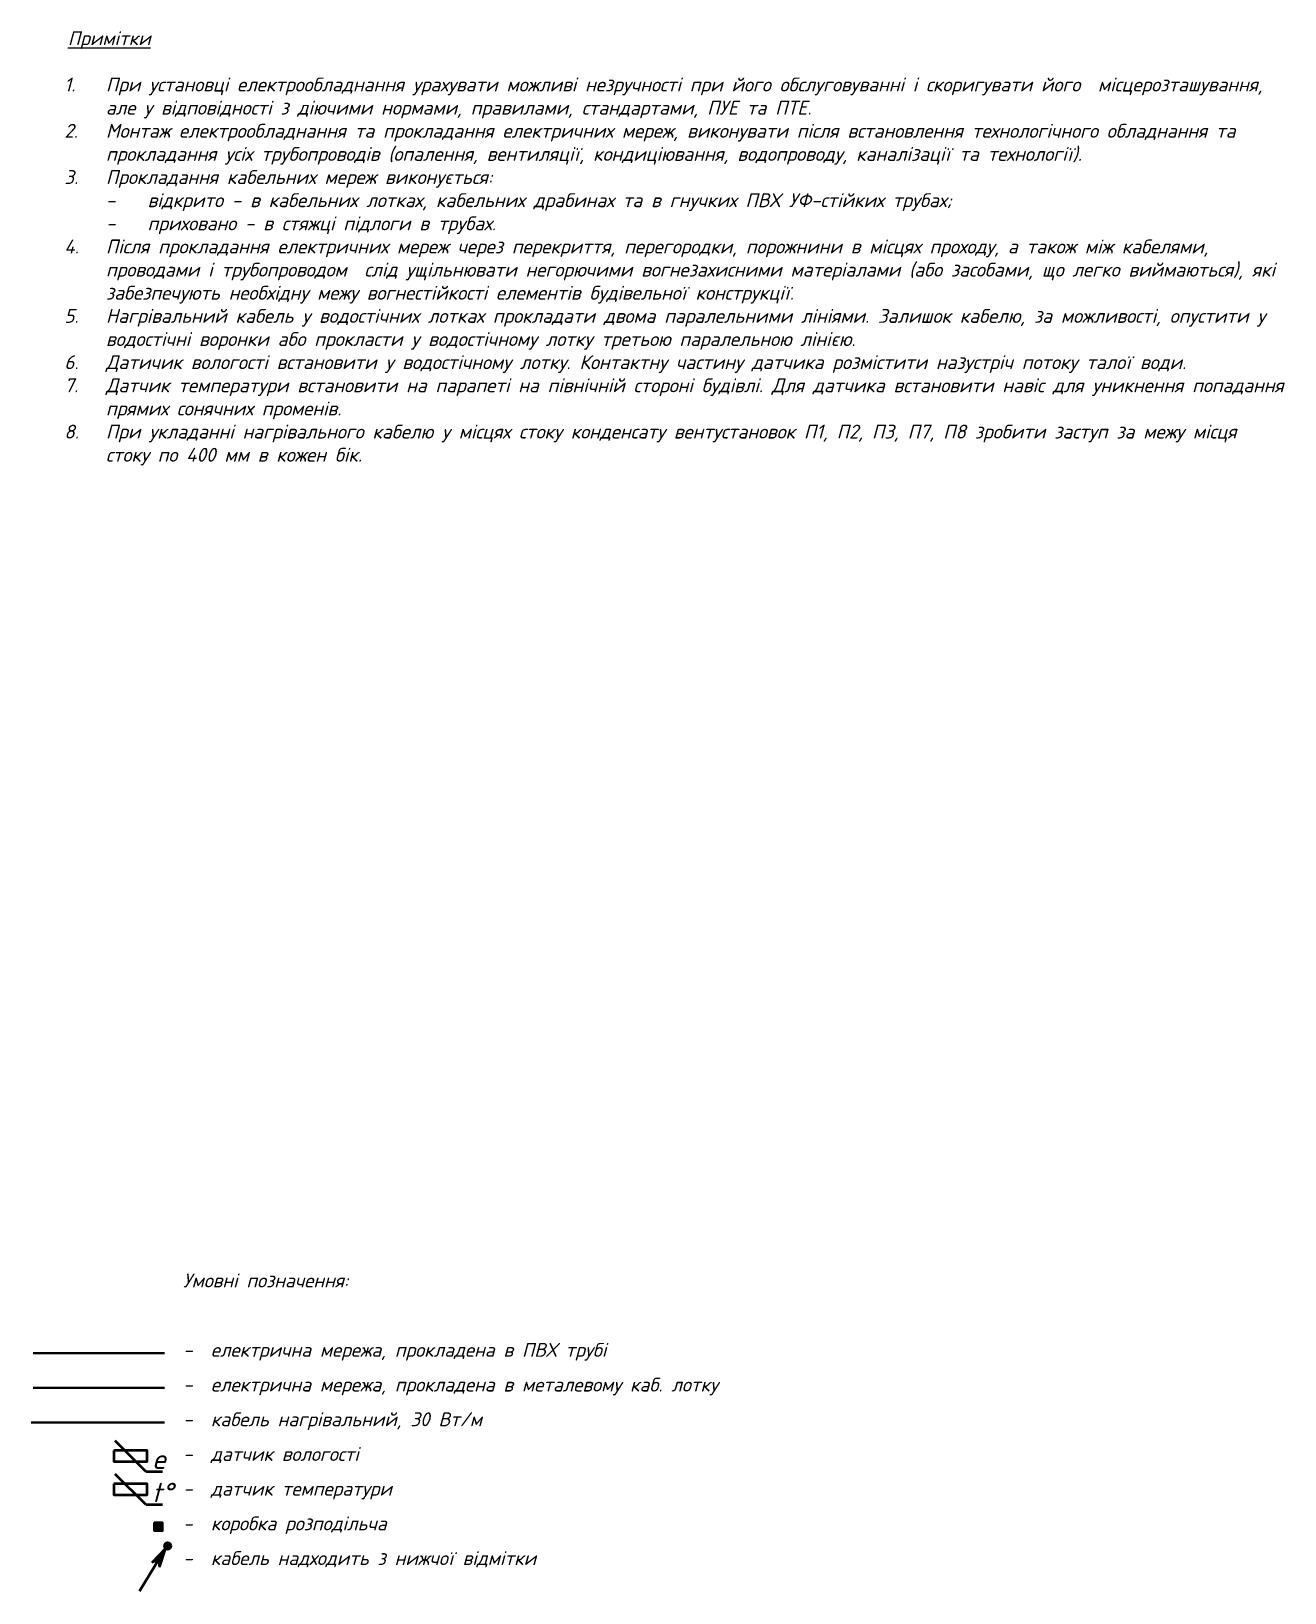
# Model space of a CAD drawing. Header units: millimetres. Extents: x 128978 to 991105, y 88203 to 186654.
# Drawn here: x 968518 to 991105, y 105448 to 133573 of the extents above; entities that cross this region are included whole.
import ezdxf

# ---------------------------------------------------------------- set-up
doc = ezdxf.new("R2010")
doc.units = ezdxf.units.MM
for name, color, linetype, lineweight in [('E_В лотку', 5, 'Kabl_in_Lotok', 30), ('E_Обладнання', 3, 'Continuous', 35), ('E_Розп. мережі', 5, 'Continuous', 30), ('Кабельний обігрів труб', 220, 'Continuous', 30)]:
    doc.layers.add(name, color=color, linetype=linetype, lineweight=lineweight)
doc.styles.add('GOST 2.304', font='isocpeui.ttf')
doc.linetypes.add('Kabl_in_Lotok', pattern='A,10,[130,ltypeshp.shx,S=1,R=0,X=0,Y=0],1,[130,ltypeshp.shx,S=1,R=90,X=0,Y=-1],1,[130,ltypeshp.shx,S=1,R=0,X=0,Y=0],10', length=22)

msp = doc.modelspace()

# ---------------------------------------------------------------- texts
at = {"color": 7, "lineweight": 15, "insert": (969114.3, 133571.4), "char_height": 250, "width": 21973.412, "attachment_point": 1, "style": 'GOST 2.304'}
msp.add_mtext('\\pi63.6875;{\\LПримітки\\P\\pi0;}\\P\\pi-750,l750,t750;1.^IПри установці електрообладнання урахувати можливі незручності при його обслуговуванні і скоригувати його  місцерозташування, але у відповідності з діючими нормами, правилами, стандартами, ПУЕ та ПТЕ.\\P2.^IМонтаж електрообладнання та прокладання електричних мереж, виконувати після встановлення технологічного обладнання та прокладання усіх трубопроводів (опалення, вентиляції, кондиціювання, водопроводу, каналізації та технології){\\fISOCPEUR|b0|i1|c238|p34;.\\P}3.^IПрокладання кабельних мереж виконується:\\P\\pl1500,t1500;-^Iвідкрито - в кабельних лотках, кабельних драбинах та в гнучких ПВХ УФ-стійких трубах;\\P-^Iприховано - в стяжці підлоги в трубах.\\P\\pl750,t750;4.^IПісля прокладання електричних мереж через перекриття, перегородки, порожнини в місцях проходу, а також між кабелями, проводами і трубопроводом  слід ущільнювати негорючими вогнезахисними матеріалами (або засобами, що легко виймаються), які забезпечують необхідну межу вогнестійкості елементів будівельної конструкції.\\P5.^IНагрівальний кабель у водостічних лотках прокладати двома паралельними лініями. Залишок кабелю, за можливості, опустити у водостічні воронки або прокласти у водостічному лотку третьою паралельною лінією.\\P{\\C256;6.^IДатичик вологості встановити у водостічному лотку. Контактну частину датчика розмістити назустріч потоку талої води.\\P7.^IДатчик температури встановити на парапеті на північній стороні будівлі. Для датчика встановити навіс для уникнення попадання прямих сонячних променів.\\P8.^IПри укладанні нагрівального кабелю у місцях стоку конденсату вентустановок П1, П2, П3, П7, П8 зробити заступ за межу місця стоку по 400 мм в кожен бік.}', dxfattribs=at)
at = {"color": 7, "lineweight": 15, "insert": (971255.2, 111197.6), "char_height": 250, "width": 18030.568, "attachment_point": 1, "line_spacing_factor": 1.5, "style": 'GOST 2.304'}
msp.add_mtext('\\pt500;{\\C256;Умовні позначення:\\P\\P-^Iелектрична мережа, прокладена в ПВХ трубі\\P-^Iелектрична мережа, прокладена в металевому каб. лотку\\P-^Iкабель нагрівальний, 30 Вт/м\\P-^Iдатчик вологості\\P-^Iдатчик температури\\P-^Iкоробка розподільча\\P-^Iкабель надходить з нижчої відмітки}', dxfattribs=at)

# ---------------------------------------------------------------- blocks, each defined once
blk = doc.blocks.new('Датчик вологості')
at = {"color": 0}
blk.add_lwpolyline([(-300, 100), (-300, -100), (300, -100), (300, 100)], close=True, dxfattribs=at)
for points in [[(276, -276), (-276, 276)], [(276, -276), (576, -276)]]:
    blk.add_lwpolyline(points, dxfattribs=at)
at = {"color": 0, "insert": (386, 119), "char_height": 350, "width": 21827.59, "attachment_point": 1, "style": 'GOST 2.304'}
blk.add_mtext('e', dxfattribs=at)
blk = doc.blocks.new('Датчик температури')
at = {"color": 0}
blk.add_lwpolyline([(-300, 100), (-300, -100), (300, -100), (300, 100)], close=True, dxfattribs=at)
for points in [[(276, -276), (-276, 276)], [(276, -276), (576, -276)]]:
    blk.add_lwpolyline(points, dxfattribs=at)
at = {"color": 0, "insert": (386, 119), "char_height": 350, "width": 21827.59, "attachment_point": 1, "style": 'GOST 2.304'}
blk.add_mtext('t%%D', dxfattribs=at)
blk = doc.blocks.new('РК')
at = {"layer": 'Кабельний обігрів труб'}
h = blk.add_hatch(color=70, dxfattribs=at)
h.dxf.hatch_style = 1
h.paths.add_polyline_path([(75, 75), (-75, 75), (-75, -75), (75, -75)])
at = {"layer": 'Кабельний обігрів труб', "color": 70}
blk.add_lwpolyline([(-75, 75), (75, 75), (75, -75), (-75, -75)], close=True, dxfattribs=at)
blk = doc.blocks.new('*U197')
at = {"lineweight": -2}
h = blk.add_hatch(color=0, dxfattribs=at)
edge = h.paths.add_edge_path()
edge.add_arc((0.07, 0), 1.28, 0, 360)
h = blk.add_hatch(color=0, dxfattribs=at)
h.paths.add_polyline_path([(-0.47, -0.71), (-5.33, -6.22), (-2.9, -5.18)])
h.paths.add_polyline_path([(-0.47, -0.71), (-2.9, -5.18), (-2.45, -7.79)])
at = {"color": 0, "lineweight": -2}
for p, q in [((-9.24, -16.84), (-0.47, -0.71)), ((-0.47, -0.71), (-5.33, -6.22)), ((-5.33, -6.22), (-2.9, -5.18)), ((-2.9, -5.18), (-2.45, -7.79)), ((-0.47, -0.71), (-2.45, -7.79))]:
    blk.add_line(p, q, dxfattribs=at)
at = {"lineweight": -2}
for p, q in [((-0.47, -0.71), (-5.33, -6.22)), ((-5.33, -6.22), (-2.9, -5.18)), ((-2.9, -5.18), (-2.45, -7.79)), ((-0.47, -0.71), (-2.45, -7.79))]:
    blk.add_line(p, q, dxfattribs=at)
at = {"color": 0, "lineweight": -2}
blk.add_circle((0.11, 0), 1.24, dxfattribs=at)

# ---------------------------------------------------------------- linework, layer by layer
at = {"layer": 'E_В лотку', "ltscale": 80}
msp.add_lwpolyline([(968552.1, 109138.9), (970917.7, 109138.9)], dxfattribs=at)
at = {"layer": 'E_Розп. мережі', "ltscale": 100}
msp.add_lwpolyline([(968552.1, 109760.4), (970917.7, 109760.4)], dxfattribs=at)
at = {"layer": 'Кабельний обігрів труб', "color": 70}
msp.add_lwpolyline([(968518.4, 108517.4), (970917.7, 108517.4)], dxfattribs=at)

# ---------------------------------------------------------------- block references
at = {"layer": 'E_В лотку', "xscale": 50.00000000000003, "yscale": 50.00000000000003, "zscale": 50.00000000000003, "rotation": 357.0874877686715}
msp.add_blockref('*U197', (970971, 106291.9), dxfattribs=at)
at = {"layer": 'E_Обладнання'}
for name, p in [('Датчик вологості', (970307.7, 107909.4)), ('Датчик температури', (970307.7, 107310.6))]:
    msp.add_blockref(name, p, dxfattribs=at)
at = {"layer": 'Кабельний обігрів труб', "color": 40}
msp.add_blockref('РК', (970808.9, 106637.3), dxfattribs=at)

msp.set_redraw_order([(e.dxf.handle, doc.entitydb.next_handle()) for e in msp.query("TEXT MTEXT ATTDEF DIMENSION ARC_DIMENSION")])  # texts and dimensions are drawn at this point

doc.saveas('drawing.dxf')
